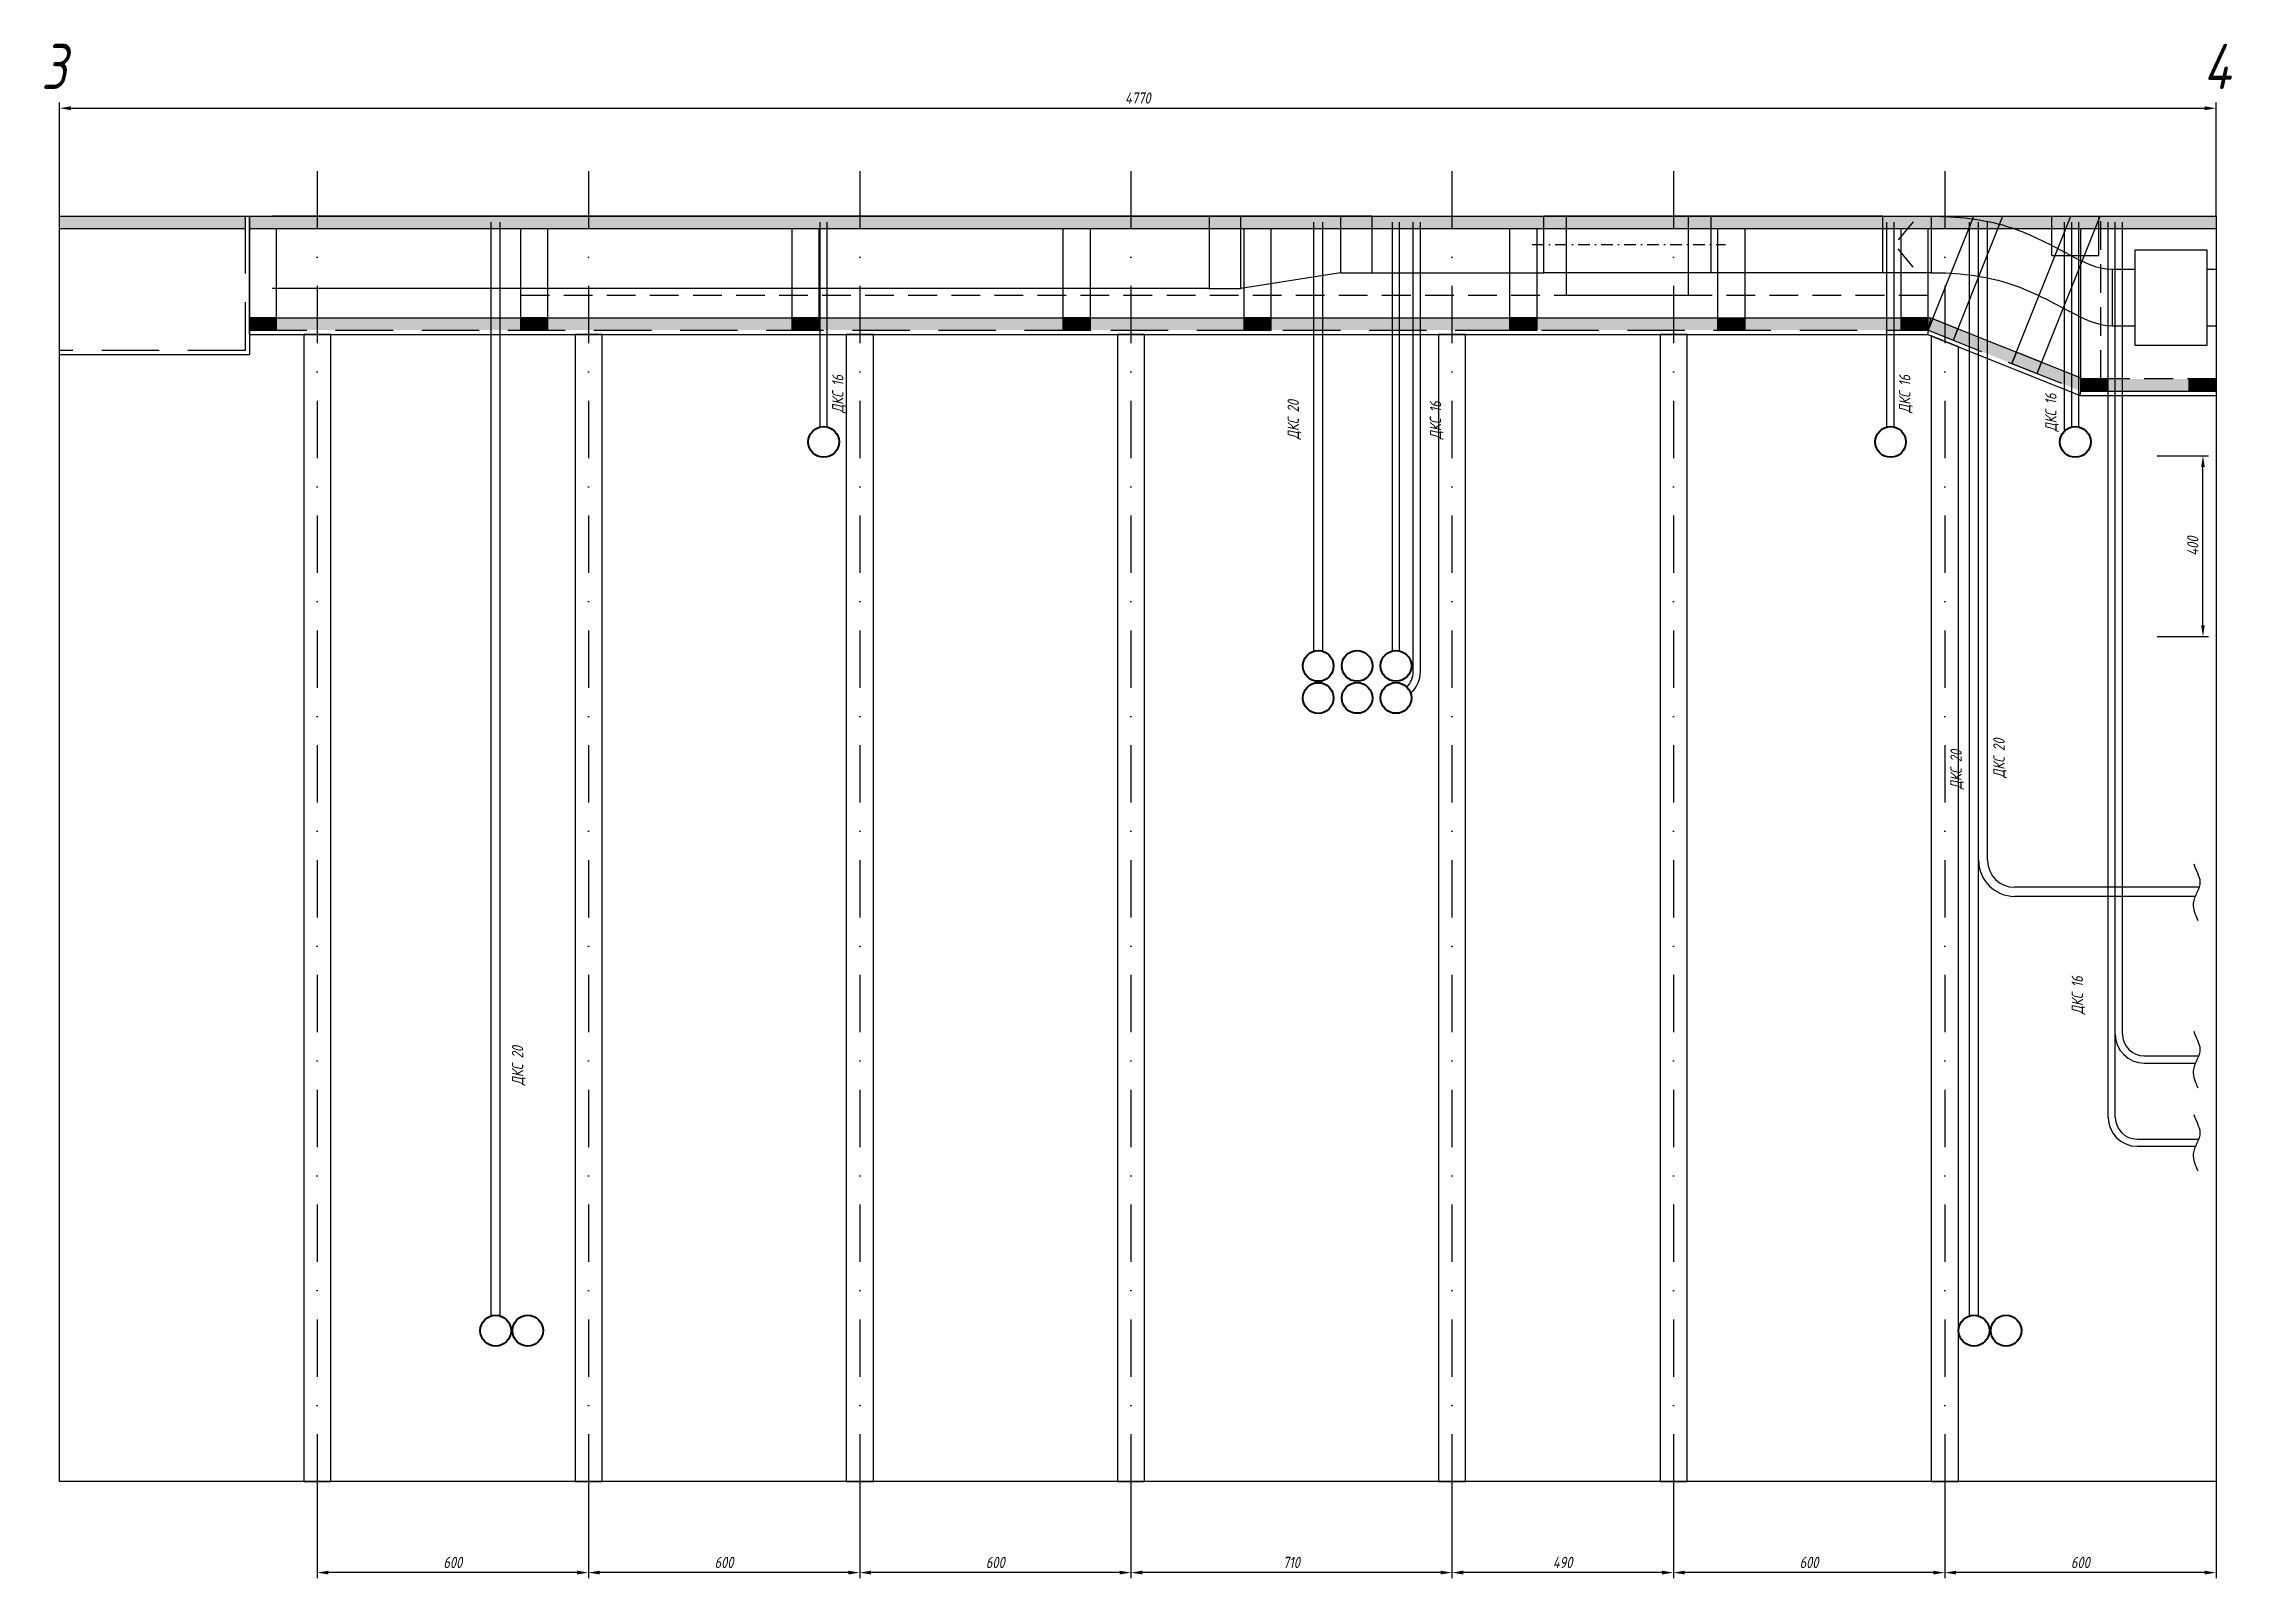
# Model space of a CAD drawing. Header units: millimetres. Extents: x -58926 to 121034, y -30758 to 3695.
# Drawn here: x 9266 to 14107, y -119 to 3277 of the extents above; entities that cross this region are included whole.
import ezdxf
from ezdxf.enums import TextEntityAlignment as Align

# ---------------------------------------------------------------- set-up
doc = ezdxf.new("R2010")
doc.units = ezdxf.units.MM
doc.header["$PDMODE"] = 35
doc.header["$PDSIZE"] = 50
doc.linetypes.add('DASHDOT', pattern=[25.4, 12.7, -6.35, 0, -6.35])
doc.linetypes.add('DASHED', pattern=[19.05, 12.7, -6.35])
for name, color, linetype in [('01 Черновое', 7, 'Continuous'), ('02 ОВиК', 7, 'Continuous'), ('02 ЭОМ и СС', 7, 'Continuous'), ('03 Потолок', 7, 'Continuous'), ('101 Крепление', 7, 'Continuous'), ('101 Крепление размеры', 7, 'Continuous')]:
    doc.layers.add(name, color=color, linetype=linetype)
doc.styles.get("Standard").update_dxf_attribs({"font": 'arial.ttf'})
doc.styles.add('ГОСТ-ISOCPEUR', font='isocpeui.ttf', dxfattribs={"width": 0.8})
doc.dimstyles.new('ISO-25', dxfattribs={"dimtxt": 2.5, "dimasz": 2.5, "dimexe": 1.25, "dimexo": 0.625, "dimtad": 1, "dimtxsty": 'Standard', "dimcen": 2.5, "dimadec": 0, "dimazin": 0, "dimtfac": 1, "dimtmove": 0, "dimatfit": 3, "dimfxl": 1, "dimarcsym": 0})

msp = doc.modelspace()

# ---------------------------------------------------------------- texts
at = {"layer": '01 Черновое', "style": 'ГОСТ-ISOCPEUR', "width": 0.8}
for s, p in [('3', (9288.299, 3226.61)), ('4', (14073.122, 3226.61))]:
    msp.add_text(s, height=100, dxfattribs=at).set_placement(p, align=Align.MIDDLE)
at = {"layer": '02 ЭОМ и СС', "char_height": 25, "width": 270.31285, "attachment_point": 1, "rotation": 90, "style": 'ГОСТ-ISOCPEUR'}
for s, insert in [('{ДКС 16}', (11009.767, 2459.842)), ('{ДКС 16}', (13369.767, 2459.842)), ('{ДКС 20}', (12017.185, 2401.619)), ('{ДКС 16}', (12331.858, 2401.619)), ('{ДКС 16}', (13693.094, 2418.9)), ('{ДКС 20}', (13483.302, 1627.416)), ('{ДКС 20}', (13578.234, 1652.414)), ('{ДКС 16}', (13751.612, 1129.448)), ('{ДКС 20}', (10301.466, 972.207))]:
    msp.add_mtext(s, dxfattribs=dict(at, insert=insert))

# ---------------------------------------------------------------- blocks, each defined once
blk = doc.blocks.new('*D107')
at = {"layer": '101 Крепление размеры', "color": 0, "lineweight": -2}
for p, q in [((13470.7, 95.2), (13470.7, -118.7)), ((14071, 95.2), (14071, -118.7)), ((14046, -106.2), (13495.7, -106.2))]:
    blk.add_line(p, q, dxfattribs=at)
at = {"layer": '101 Крепление размеры', "color": 0}
for points in [[(13495.7, -102), (13495.7, -110.3), (13470.7, -106.2)], [(14046, -110.3), (14046, -102), (14071, -106.2)]]:
    blk.add_solid(points, dxfattribs=at)
at = {"layer": 'Defpoints', "color": 0}
for p in [(13470.7, 95.2), (14071, 95.2), (13470.7, -106.2)]:
    blk.add_point(p, dxfattribs=at)
at = {"layer": '101 Крепление размеры', "color": 0, "insert": (13770.9, -83.7), "char_height": 25, "attachment_point": 5, "style": 'ГОСТ-ISOCPEUR'}
blk.add_mtext('600', dxfattribs=at)
blk = doc.blocks.new('*D108')
at = {"layer": '101 Крепление размеры', "color": 0, "lineweight": -2}
for p, q in [((12870.7, 95.2), (12870.7, -118.7)), ((13470.7, 95.2), (13470.7, -118.7)), ((13445.7, -106.2), (12895.7, -106.2))]:
    blk.add_line(p, q, dxfattribs=at)
at = {"layer": '101 Крепление размеры', "color": 0}
for points in [[(12895.7, -102), (12895.7, -110.3), (12870.7, -106.2)], [(13445.7, -110.3), (13445.7, -102), (13470.7, -106.2)]]:
    blk.add_solid(points, dxfattribs=at)
at = {"layer": 'Defpoints', "color": 0}
for p in [(12870.7, 95.2), (13470.7, 95.2), (12870.7, -106.2)]:
    blk.add_point(p, dxfattribs=at)
at = {"layer": '101 Крепление размеры', "color": 0, "insert": (13170.7, -83.7), "char_height": 25, "attachment_point": 5, "style": 'ГОСТ-ISOCPEUR'}
blk.add_mtext('600', dxfattribs=at)
blk = doc.blocks.new('*D109')
at = {"layer": '101 Крепление размеры', "color": 0, "lineweight": -2}
for p, q in [((12380.7, 95.2), (12380.7, -118.7)), ((12870.7, 95.2), (12870.7, -118.7)), ((12845.7, -106.2), (12405.7, -106.2))]:
    blk.add_line(p, q, dxfattribs=at)
at = {"layer": '101 Крепление размеры', "color": 0}
for points in [[(12405.7, -102), (12405.7, -110.3), (12380.7, -106.2)], [(12845.7, -110.3), (12845.7, -102), (12870.7, -106.2)]]:
    blk.add_solid(points, dxfattribs=at)
at = {"layer": 'Defpoints', "color": 0}
for p in [(12380.7, 95.2), (12870.7, 95.2), (12380.7, -106.2)]:
    blk.add_point(p, dxfattribs=at)
at = {"layer": '101 Крепление размеры', "color": 0, "insert": (12625.7, -83.7), "char_height": 25, "attachment_point": 5, "style": 'ГОСТ-ISOCPEUR'}
blk.add_mtext('490', dxfattribs=at)
blk = doc.blocks.new('*D110')
at = {"layer": '101 Крепление размеры', "color": 0, "lineweight": -2}
for p, q in [((11670.7, 95.2), (11670.7, -118.7)), ((12380.7, 95.2), (12380.7, -118.7)), ((12355.7, -106.2), (11695.7, -106.2))]:
    blk.add_line(p, q, dxfattribs=at)
at = {"layer": '101 Крепление размеры', "color": 0}
for points in [[(11695.7, -102), (11695.7, -110.3), (11670.7, -106.2)], [(12355.7, -110.3), (12355.7, -102), (12380.7, -106.2)]]:
    blk.add_solid(points, dxfattribs=at)
at = {"layer": 'Defpoints', "color": 0}
for p in [(11670.7, 95.2), (12380.7, 95.2), (11670.7, -106.2)]:
    blk.add_point(p, dxfattribs=at)
at = {"layer": '101 Крепление размеры', "color": 0, "insert": (12025.7, -83.7), "char_height": 25, "attachment_point": 5, "style": 'ГОСТ-ISOCPEUR'}
blk.add_mtext('710', dxfattribs=at)
blk = doc.blocks.new('*D111')
at = {"layer": '101 Крепление размеры', "color": 0, "lineweight": -2}
for p, q in [((11070.7, 95.2), (11070.7, -118.7)), ((11670.7, 95.2), (11670.7, -118.7)), ((11645.7, -106.2), (11095.7, -106.2))]:
    blk.add_line(p, q, dxfattribs=at)
at = {"layer": '101 Крепление размеры', "color": 0}
for points in [[(11095.7, -102), (11095.7, -110.3), (11070.7, -106.2)], [(11645.7, -110.3), (11645.7, -102), (11670.7, -106.2)]]:
    blk.add_solid(points, dxfattribs=at)
at = {"layer": 'Defpoints', "color": 0}
for p in [(11070.7, 95.2), (11670.7, 95.2), (11070.7, -106.2)]:
    blk.add_point(p, dxfattribs=at)
at = {"layer": '101 Крепление размеры', "color": 0, "insert": (11370.7, -83.7), "char_height": 25, "attachment_point": 5, "style": 'ГОСТ-ISOCPEUR'}
blk.add_mtext('600', dxfattribs=at)
blk = doc.blocks.new('*D112')
at = {"layer": '101 Крепление размеры', "color": 0, "lineweight": -2}
for p, q in [((10470.7, 95.2), (10470.7, -118.7)), ((11070.7, 95.2), (11070.7, -118.7)), ((11045.7, -106.2), (10495.7, -106.2))]:
    blk.add_line(p, q, dxfattribs=at)
at = {"layer": '101 Крепление размеры', "color": 0}
for points in [[(10495.7, -102), (10495.7, -110.3), (10470.7, -106.2)], [(11045.7, -110.3), (11045.7, -102), (11070.7, -106.2)]]:
    blk.add_solid(points, dxfattribs=at)
at = {"layer": 'Defpoints', "color": 0}
for p in [(10470.7, 95.2), (11070.7, 95.2), (10470.7, -106.2)]:
    blk.add_point(p, dxfattribs=at)
at = {"layer": '101 Крепление размеры', "color": 0, "insert": (10770.7, -83.7), "char_height": 25, "attachment_point": 5, "style": 'ГОСТ-ISOCPEUR'}
blk.add_mtext('600', dxfattribs=at)
blk = doc.blocks.new('*D113')
at = {"layer": '101 Крепление размеры', "color": 0, "lineweight": -2}
for p, q in [((9870.7, 95.2), (9870.7, -118.7)), ((10470.7, 95.2), (10470.7, -118.7)), ((10445.7, -106.2), (9895.7, -106.2))]:
    blk.add_line(p, q, dxfattribs=at)
at = {"layer": '101 Крепление размеры', "color": 0}
for points in [[(9895.7, -102), (9895.7, -110.3), (9870.7, -106.2)], [(10445.7, -110.3), (10445.7, -102), (10470.7, -106.2)]]:
    blk.add_solid(points, dxfattribs=at)
at = {"layer": 'Defpoints', "color": 0}
for p in [(9870.7, 95.2), (10470.7, 95.2), (9870.7, -106.2)]:
    blk.add_point(p, dxfattribs=at)
at = {"layer": '101 Крепление размеры', "color": 0, "insert": (10170.7, -83.7), "char_height": 25, "attachment_point": 5, "style": 'ГОСТ-ISOCPEUR'}
blk.add_mtext('600', dxfattribs=at)
blk = doc.blocks.new('*D122')
at = {"layer": '101 Крепление размеры', "color": 0, "lineweight": -2}
for p, q in [((13940.7, 2365.2), (14054.5, 2365.2)), ((14042, 1990.2), (14042, 2340.2)), ((13940.7, 1965.2), (14054.5, 1965.2))]:
    blk.add_line(p, q, dxfattribs=at)
at = {"layer": '101 Крепление размеры', "color": 0}
for points in [[(14046.2, 2340.2), (14037.9, 2340.2), (14042, 2365.2)], [(14037.9, 1990.2), (14046.2, 1990.2), (14042, 1965.2)]]:
    blk.add_solid(points, dxfattribs=at)
at = {"layer": 'Defpoints', "color": 0}
for p in [(13940.7, 2365.2), (14042, 2365.2), (13940.7, 1965.2)]:
    blk.add_point(p, dxfattribs=at)
at = {"layer": '101 Крепление размеры', "color": 0, "insert": (14019.5, 2165.2), "char_height": 25, "attachment_point": 5, "rotation": 90, "style": 'ГОСТ-ISOCPEUR'}
blk.add_mtext('400', dxfattribs=at)
blk = doc.blocks.new('*D407')
at = {"layer": '01 Черновое', "color": 0, "lineweight": -2}
for p, q in [((9301, 2895.2), (9301, 3146.6)), ((14071, 2895.2), (14071, 3146.6)), ((9326, 3134.1), (14046, 3134.1))]:
    blk.add_line(p, q, dxfattribs=at)
at = {"layer": '01 Черновое', "color": 0}
for points in [[(9326, 3138.3), (9326, 3129.9), (9301, 3134.1)], [(14046, 3129.9), (14046, 3138.3), (14071, 3134.1)]]:
    blk.add_solid(points, dxfattribs=at)
at = {"layer": 'Defpoints', "color": 0}
for p in [(14071, 3134.1), (9301, 2895.2), (14071, 2895.2)]:
    blk.add_point(p, dxfattribs=at)
at = {"layer": '01 Черновое', "color": 0, "insert": (11686, 3156.6), "char_height": 25, "attachment_point": 5, "style": 'ГОСТ-ISOCPEUR'}
blk.add_mtext('4770', dxfattribs=at)

# ---------------------------------------------------------------- dimensions: what is measured, and where the dimension line sits
at = {"layer": '01 Черновое'}
dim = msp.add_linear_dim(base=(14071.03, 3134.111), p1=(9301.03, 2895.176), p2=(14071.03, 2895.176), dimstyle='ISO-25', override={"dimtxt": 25, "dimasz": 25, "dimexe": 12.5, "dimexo": 0, "dimgap": 10, "dimtxsty": 'ГОСТ-ISOCPEUR'}, dxfattribs=at)
dim.commit()
dim.dimension.update_dxf_attribs({"geometry": '*D407', "text_midpoint": (11686.03, 3156.611)})
at = {"layer": '101 Крепление размеры'}
dim = msp.add_linear_dim(base=(14042.04, 2365.176), p1=(13940.718, 1965.176), p2=(13940.718, 2365.176), angle=90, dimstyle='ISO-25', override={"dimtxt": 25, "dimasz": 25, "dimexe": 12.5, "dimexo": 0, "dimgap": 10, "dimdec": 0, "dimlfac": 1, "dimtxsty": 'ГОСТ-ISOCPEUR'}, dxfattribs=at)
dim.commit()
dim.dimension.update_dxf_attribs({"geometry": '*D122', "text_midpoint": (14042.04, 2165.176), "dimtype": 160})
for base, p1, p2, override, picture, middle in [((9870.718, -106.175), (10470.718, 95.176), (9870.718, 95.176), {"dimtxt": 25, "dimasz": 25, "dimexe": 12.5, "dimexo": 0, "dimgap": 10, "dimlfac": 1, "dimtxsty": 'ГОСТ-ISOCPEUR'}, '*D113', (10170.718, -83.675)), ((10470.718, -106.175), (11070.718, 95.176), (10470.718, 95.176), {"dimtxt": 25, "dimasz": 25, "dimexe": 12.5, "dimexo": 0, "dimgap": 10, "dimlfac": 1, "dimtxsty": 'ГОСТ-ISOCPEUR'}, '*D112', (10770.718, -83.675)), ((11070.718, -106.175), (11670.718, 95.176), (11070.718, 95.176), {"dimtxt": 25, "dimasz": 25, "dimexe": 12.5, "dimexo": 0, "dimgap": 10, "dimlfac": 1, "dimtxsty": 'ГОСТ-ISOCPEUR'}, '*D111', (11370.718, -83.675)), ((11670.718, -106.175), (12380.718, 95.176), (11670.718, 95.176), {"dimtxt": 25, "dimasz": 25, "dimexe": 12.5, "dimexo": 0, "dimgap": 10, "dimlfac": 1, "dimtxsty": 'ГОСТ-ISOCPEUR'}, '*D110', (12025.718, -83.675)), ((12380.718, -106.175), (12870.718, 95.176), (12380.718, 95.176), {"dimtxt": 25, "dimasz": 25, "dimexe": 12.5, "dimexo": 0, "dimgap": 10, "dimlfac": 1, "dimtxsty": 'ГОСТ-ISOCPEUR'}, '*D109', (12625.718, -83.675)), ((12870.718, -106.175), (13470.718, 95.176), (12870.718, 95.176), {"dimtxt": 25, "dimasz": 25, "dimexe": 12.5, "dimexo": 0, "dimgap": 10, "dimlfac": 1, "dimtxsty": 'ГОСТ-ISOCPEUR'}, '*D108', (13170.718, -83.675)), ((13470.718, -106.175), (14071.03, 95.176), (13470.718, 95.176), {"dimtxt": 25, "dimasz": 25, "dimexe": 12.5, "dimexo": 0, "dimgap": 10, "dimdec": 0, "dimlfac": 1, "dimtxsty": 'ГОСТ-ISOCPEUR'}, '*D107', (13770.874, -83.675))]:
    dim = msp.add_linear_dim(base=base, p1=p1, p2=p2, dimstyle='ISO-25', override=override, dxfattribs=at)
    dim.commit()
    dim.dimension.update_dxf_attribs({"geometry": picture, "text_midpoint": middle})

# ---------------------------------------------------------------- hatches: boundary and pattern name
at = {"layer": '03 Потолок', "lineweight": -2}
for points in [[(9711.53, 2895.176), (9301.03, 2895.176), (9301.03, 2867.176), (9711.53, 2867.176)], [(14071.03, 2895.176), (9721.03, 2895.176), (9721.03, 2867.176), (14071.03, 2867.176)], [(9781.03, 2643.176), (9781.03, 2670.176), (9721.03, 2670.176), (9721.03, 2643.176)], [(10381.03, 2643.176), (10381.03, 2670.176), (10321.03, 2670.176), (10321.03, 2643.176)], [(10981.03, 2643.176), (10981.03, 2670.176), (10921.03, 2670.176), (10921.03, 2643.176)], [(11581.03, 2643.176), (11581.03, 2670.176), (11521.03, 2670.176), (11521.03, 2643.176)], [(11981.03, 2643.176), (11981.03, 2670.176), (11921.03, 2670.176), (11921.03, 2643.176)], [(12569.03, 2643.176), (12569.03, 2670.176), (12509.03, 2670.176), (12509.03, 2643.176)], [(13029.03, 2643.176), (13029.03, 2670.176), (12969.03, 2670.176), (12969.03, 2643.176)], [(13434.216, 2643.176), (13434.216, 2670.176), (13374.216, 2670.176), (13374.216, 2643.176)], [(13489.934, 2620.918), (13499.951, 2645.991), (13444.232, 2668.25), (13434.216, 2643.176)], [(13675.174, 2546.918), (13685.191, 2571.991), (13629.472, 2594.25), (13619.456, 2569.177)], [(13832.155, 2508.176), (13832.155, 2535.176), (13772.155, 2535.176), (13772.155, 2508.176)], [(14011.03, 2508.176), (14011.03, 2535.176), (13832.155, 2535.176), (13832.155, 2508.176)], [(14071.03, 2508.176), (14071.03, 2535.176), (14011.03, 2535.176), (14011.03, 2508.176)]]:
    msp.add_hatch(color=256, dxfattribs=at).paths.add_polyline_path(points)
h = msp.add_hatch(color=256, dxfattribs=at)
h.paths.add_polyline_path([(13434.254, 2643.272), (13439.484, 2670.176), (13434.216, 2670.176), (13434.216, 2643.176)])
h.paths.add_polyline_path([(13374.216, 2643.176), (13374.216, 2670.176), (13029.03, 2670.176), (13029.03, 2643.176)])
h.paths.add_polyline_path([(12969.03, 2643.176), (12969.03, 2670.176), (12569.03, 2670.176), (12569.03, 2643.176)])
h.paths.add_polyline_path([(12509.03, 2643.176), (12509.03, 2670.176), (11981.03, 2670.176), (11981.03, 2643.176)])
h.paths.add_polyline_path([(11921.03, 2643.176), (11921.03, 2670.176), (11581.03, 2670.176), (11581.03, 2643.176)])
h.paths.add_polyline_path([(11521.03, 2643.176), (11521.03, 2670.176), (10981.03, 2670.176), (10981.03, 2643.176)])
h.paths.add_polyline_path([(10921.03, 2643.176), (10921.03, 2670.176), (10381.03, 2670.176), (10381.03, 2643.176)])
h.paths.add_polyline_path([(10321.03, 2643.176), (10321.03, 2670.176), (9781.03, 2670.176), (9781.03, 2643.176)])
h = msp.add_hatch(color=256, dxfattribs=at)
h.paths.add_polyline_path([(13434.254, 2643.272), (13444.242, 2668.275), (13439.484, 2670.176)])
h.paths.add_polyline_path([(13629.475, 2594.256), (13499.958, 2646.011), (13489.934, 2620.918), (13619.456, 2569.177)])
h.paths.add_polyline_path([(13772.155, 2537.24), (13685.191, 2571.991), (13675.174, 2546.918), (13772.155, 2508.176)])

# ---------------------------------------------------------------- linework, layer by layer
at = {"layer": '01 Черновое'}
msp.add_lwpolyline([(9301.03, 95.176), (9301.03, 2895.176), (14071.03, 2895.176), (14071.03, 95.176)], close=True, dxfattribs=at)
at = {"layer": '02 ОВиК'}
for p, q in [((11844.03, 2895.176), (9771.03, 2895.176)), ((11844.03, 2895.176), (9771.03, 2895.176)), ((11844.03, 2895.176), (11844.03, 2735.176)), ((11844.03, 2895.176), (11844.03, 2735.176)), ((12134.03, 2895.176), (11914.03, 2895.176)), ((12134.03, 2895.176), (11914.03, 2895.176)), ((12204.03, 2895.176), (12584.03, 2895.176)), ((12204.03, 2895.176), (12584.03, 2895.176)), ((13401.165, 2883.029), (13367.806, 2842.652)), ((13401.165, 2883.029), (13367.806, 2842.652)), ((13401.165, 2782.324), (13367.806, 2822.7)), ((13401.165, 2782.324), (13367.806, 2822.7)), ((12134.03, 2770.176), (11914.03, 2735.176)), ((12134.03, 2770.176), (11914.03, 2735.176)), ((12204.03, 2770.176), (12584.03, 2770.176)), ((12204.03, 2770.176), (12584.03, 2770.176)), ((12954.03, 2770.176), (12584.03, 2770.176)), ((12954.03, 2770.176), (12584.03, 2770.176)), ((12634.03, 2720.176), (12634.03, 2770.176)), ((12634.03, 2720.176), (12634.03, 2770.176)), ((12904.03, 2720.176), (12904.03, 2770.176)), ((12904.03, 2720.176), (12904.03, 2770.176)), ((11844.03, 2735.176), (9771.03, 2735.176)), ((11844.03, 2735.176), (9771.03, 2735.176)), ((12634.03, 2720.176), (12904.03, 2720.176)), ((12634.03, 2720.176), (12904.03, 2720.176))]:
    msp.add_line(p, q, dxfattribs=at)
at = {"layer": '02 ОВиК', "lineweight": -2}
for p, q in [((12954.03, 2895.176), (12584.03, 2895.176)), ((12584.03, 2770.176), (12584.03, 2895.176)), ((12954.03, 2895.176), (12584.03, 2895.176)), ((12584.03, 2770.176), (12584.03, 2895.176)), ((12634.03, 2770.176), (12634.03, 2895.176)), ((12634.03, 2770.176), (12634.03, 2895.176)), ((12904.03, 2770.176), (12904.03, 2895.176)), ((12904.03, 2770.176), (12904.03, 2895.176)), ((13334.03, 2895.176), (12954.03, 2895.176)), ((12954.03, 2770.176), (12954.03, 2895.176)), ((13334.03, 2895.176), (12954.03, 2895.176)), ((12954.03, 2770.176), (12954.03, 2895.176)), ((13334.03, 2770.176), (12954.03, 2770.176)), ((13334.03, 2770.176), (12954.03, 2770.176)), ((13841.03, 2777.676), (13841.03, 2652.676)), ((13841.03, 2777.676), (13891.03, 2777.676)), ((13841.03, 2777.676), (13841.03, 2652.676)), ((13841.03, 2777.676), (13891.03, 2777.676)), ((14051.03, 2777.676), (14071.03, 2777.676)), ((14051.03, 2777.676), (14071.03, 2777.676)), ((13841.03, 2652.676), (13891.03, 2652.676)), ((13841.03, 2652.676), (13891.03, 2652.676)), ((14051.03, 2652.676), (14071.03, 2652.676)), ((14051.03, 2652.676), (14071.03, 2652.676))]:
    msp.add_line(p, q, dxfattribs=at)
at = {"layer": '02 ОВиК', "linetype": 'DASHED', "lineweight": -2, "ltscale": 5}
for p, q in [((13816.03, 2535.176), (13816.03, 2895.176)), ((13816.03, 2535.176), (13816.03, 2895.176)), ((10321.03, 2720.176), (13434.216, 2720.176)), ((10321.03, 2720.176), (13434.216, 2720.176)), ((10321.03, 2670.176), (13434.216, 2670.176)), ((10321.03, 2670.176), (13434.216, 2670.176)), ((14071.03, 2535.176), (13816.03, 2535.176)), ((14071.03, 2535.176), (13816.03, 2535.176))]:
    msp.add_line(p, q, dxfattribs=at)
at = {"layer": '02 ОВиК', "linetype": 'DASHDOT', "ltscale": 2}
msp.add_line((12558.31, 2832.676), (12985.638, 2832.676), dxfattribs=at)
msp.add_line((12558.31, 2832.676), (12985.638, 2832.676), dxfattribs=at)
at = {"layer": '02 ОВиК', "flags": 128}
for points in [[(11914.03, 2735.176), (11914.03, 2895.176), (11844.03, 2895.176), (11844.03, 2735.176)], [(11914.03, 2735.176), (11914.03, 2895.176), (11844.03, 2895.176), (11844.03, 2735.176)], [(12204.03, 2770.176), (12204.03, 2895.176), (12134.03, 2895.176), (12134.03, 2770.176)], [(12204.03, 2770.176), (12204.03, 2895.176), (12134.03, 2895.176), (12134.03, 2770.176)], [(13441.03, 2895.176), (13441.03, 2770.176), (13334.03, 2770.176), (13334.03, 2895.176)], [(13441.03, 2895.176), (13441.03, 2770.176), (13334.03, 2770.176), (13334.03, 2895.176)]]:
    msp.add_lwpolyline(points, close=True, dxfattribs=at)
at = {"layer": '02 ОВиК', "lineweight": -2, "flags": 128}
msp.add_lwpolyline([(13891.03, 2820.176), (13891.03, 2610.176), (14051.03, 2610.176), (14051.03, 2820.176)], close=True, dxfattribs=at)
msp.add_lwpolyline([(13891.03, 2820.176), (13891.03, 2610.176), (14051.03, 2610.176), (14051.03, 2820.176)], close=True, dxfattribs=at)
at = {"layer": '02 ОВиК', "lineweight": -2, "start_tangent": (1, 0), "end_tangent": (1, 0)}
for points in [[(13441.03, 2895.176), (13608.37, 2872.768), (13744.73, 2810.998), (13841.03, 2777.676)], [(13441.03, 2895.176), (13608.37, 2872.768), (13744.73, 2810.998), (13841.03, 2777.676)], [(13441.03, 2770.176), (13608.37, 2747.768), (13744.73, 2685.998), (13841.03, 2652.676)], [(13441.03, 2770.176), (13608.37, 2747.768), (13744.73, 2685.998), (13841.03, 2652.676)]]:
    msp.add_spline(points, degree=3, dxfattribs=at)
at = {"layer": '02 ЭОМ и СС'}
for p, q in [((10255.53, 461.672), (10255.53, 2881.676)), ((10275.53, 461.672), (10275.53, 2881.676)), ((10983.03, 2428.722), (10983.03, 2881.676)), ((10999.03, 2428.722), (10999.03, 2881.676)), ((12075.03, 1932.479), (12075.03, 2881.676)), ((12095.03, 1932.479), (12095.03, 2881.676)), ((12249.03, 1933.415), (12249.03, 2881.676)), ((12249.03, 1933.415), (12249.03, 2881.676)), ((12265.03, 1933.415), (12265.03, 2881.676)), ((12295.034, 1887.255), (12295.034, 2881.676)), ((12295.034, 1887.255), (12295.034, 2881.676)), ((12311.034, 1887.255), (12311.034, 2881.676)), ((12311.034, 1887.255), (12311.034, 2881.676)), ((13343.03, 2428.722), (13343.03, 2881.676)), ((13343.03, 2428.722), (13343.03, 2881.676)), ((13359.03, 2428.722), (13359.03, 2881.676)), ((13359.03, 2428.722), (13359.03, 2881.676)), ((13525.53, 461.672), (13525.53, 2881.676)), ((13545.53, 461.672), (13545.53, 2881.676)), ((13545.53, 1458.176), (13545.53, 2881.676)), ((13545.53, 1458.176), (13545.53, 2881.676)), ((13565.53, 1470.176), (13565.53, 2881.676)), ((13565.53, 1470.176), (13565.53, 2881.676)), ((13735.655, 2419.759), (13735.655, 2881.676)), ((13751.655, 2453.562), (13751.655, 2881.676)), ((13751.655, 2428.722), (13751.655, 2881.676)), ((13751.655, 2453.562), (13751.655, 2881.676)), ((13767.655, 2428.722), (13767.655, 2881.676)), ((13832.155, 901.176), (13832.155, 2881.676)), ((13848.155, 901.176), (13848.155, 2881.676)), ((13848.155, 1094.128), (13848.155, 2881.676)), ((13848.155, 901.176), (13848.155, 2881.676)), ((13864.155, 1085.176), (13864.155, 2881.676)), ((14033.208, 1410.176), (13625.53, 1410.176)), ((14024.871, 1390.176), (13625.53, 1390.176)), ((13912.155, 1037.176), (14032.293, 1037.176)), ((13912.155, 1021.176), (14025.445, 1021.176)), ((13896.155, 853.176), (14032.293, 853.176)), ((13896.155, 837.176), (14025.445, 837.176))]:
    msp.add_line(p, q, dxfattribs=at)
at = {"layer": '02 ЭОМ и СС', "lineweight": 40}
for centre in [(10991.03, 2395.676), (13351.03, 2395.676), (13351.03, 2395.676), (13759.655, 2395.676), (12085.03, 1899.983), (12171.03, 1900.176), (12257.03, 1900.176), (12085.03, 1828.983), (12171.03, 1829.176), (12257.03, 1829.176), (10265.53, 429.176), (10336.53, 429.176), (13535.53, 429.176), (13606.53, 429.176)]:
    msp.add_circle(centre, 34, dxfattribs=at)
at = {"layer": '02 ЭОМ и СС'}
for centre, radius, start, end in [((12247.034, 1887.255), 48, 315, 0), ((12247.034, 1887.255), 48, 315, 0), ((12247.034, 1887.255), 64, 311.536903, 0), ((12247.034, 1887.255), 64, 311.536903, 0), ((13625.53, 1470.176), 80, 180, 270), ((13625.53, 1470.176), 80, 180, 270), ((13625.53, 1470.176), 60, 180, 270), ((13625.53, 1470.176), 60, 180, 270), ((13912.155, 1085.176), 64, 180, 270), ((13912.155, 1085.176), 48, 180, 270), ((13896.155, 901.176), 64, 180, 270), ((13896.155, 901.176), 48, 180, 270)]:
    msp.add_arc(centre, radius, start, end, dxfattribs=at)
at = {"layer": '02 ЭОМ и СС', "start_tangent": (0.23745309, -0.97139901), "end_tangent": (0.41380294, -0.91036648)}
for points in [[(14021.663, 1462.104), (14035.301, 1422.326), (14020.526, 1374.592), (14030.755, 1337.087)], [(14021.663, 1091.727), (14035.301, 1051.949), (14020.526, 1004.215), (14030.755, 966.71)], [(14021.663, 907.727), (14035.301, 867.949), (14020.526, 820.215), (14030.755, 782.71)]]:
    msp.add_spline(points, degree=3, dxfattribs=at)
at = {"layer": '03 Потолок', "lineweight": -2}
for p, q in [((9711.53, 2867.176), (9301.03, 2867.176)), ((9721.03, 2633.676), (9721.03, 2895.176)), ((9721.03, 2895.176), (9721.03, 2588.676)), ((14071.03, 2867.176), (9721.03, 2867.176)), ((9781.03, 2643.176), (9781.03, 2867.176)), ((10321.03, 2643.176), (10321.03, 2867.176)), ((10381.03, 2643.176), (10381.03, 2867.176)), ((10921.03, 2643.176), (10921.03, 2867.176)), ((10981.03, 2643.176), (10981.03, 2867.176)), ((11521.03, 2643.176), (11521.03, 2867.176)), ((11581.03, 2643.176), (11581.03, 2867.176)), ((11921.03, 2643.176), (11921.03, 2867.176)), ((11981.03, 2643.176), (11981.03, 2867.176)), ((12509.03, 2643.176), (12509.03, 2867.176)), ((12569.03, 2643.176), (12569.03, 2867.176)), ((12969.03, 2643.176), (12969.03, 2867.176)), ((13029.03, 2643.176), (13029.03, 2867.176)), ((13374.216, 2643.176), (13374.216, 2867.176)), ((13434.216, 2643.176), (13534.885, 2895.176)), ((13434.216, 2643.176), (13434.216, 2867.176)), ((13489.934, 2620.918), (13599.495, 2895.176)), ((13619.456, 2569.177), (13749.686, 2895.176)), ((13675.174, 2546.918), (13814.297, 2895.176)), ((13707.655, 2808.176), (13707.655, 2895.176)), ((13772.155, 2508.176), (13772.155, 2867.176)), ((13811.655, 2808.176), (13811.655, 2895.176)), ((13832.155, 2508.176), (13832.155, 2867.176)), ((13707.655, 2808.176), (13811.655, 2808.176)), ((9721.03, 2670.176), (13439.484, 2670.176)), ((13439.484, 2670.176), (13432.388, 2633.676)), ((13439.484, 2670.176), (13772.155, 2537.24)), ((9721.03, 2633.676), (13432.388, 2633.676)), ((13432.388, 2633.676), (13770.328, 2498.676)), ((9721.03, 2588.676), (9301.03, 2588.676)), ((13770.328, 2498.676), (13772.155, 2508.176)), ((13770.328, 2498.676), (14071.03, 2498.676)), ((13772.155, 2508.176), (14071.03, 2508.176))]:
    msp.add_line(p, q, dxfattribs=at)
at = {"layer": '03 Потолок', "linetype": 'DASHED', "ltscale": 10}
for p, q in [((9711.53, 2895.176), (9711.53, 2598.176)), ((9721.03, 2643.176), (13434.216, 2643.176)), ((13434.216, 2643.176), (13772.155, 2508.176)), ((9711.53, 2598.176), (9301.03, 2598.176))]:
    msp.add_line(p, q, dxfattribs=at)
at = {"layer": '03 Потолок', "lineweight": -2}
for points in [[(9781.03, 2643.176), (9781.03, 2670.176), (9721.03, 2670.176), (9721.03, 2643.176)], [(10381.03, 2643.176), (10381.03, 2670.176), (10321.03, 2670.176), (10321.03, 2643.176)], [(10981.03, 2643.176), (10981.03, 2670.176), (10921.03, 2670.176), (10921.03, 2643.176)], [(11581.03, 2643.176), (11581.03, 2670.176), (11521.03, 2670.176), (11521.03, 2643.176)], [(11981.03, 2643.176), (11981.03, 2670.176), (11921.03, 2670.176), (11921.03, 2643.176)], [(12569.03, 2643.176), (12569.03, 2670.176), (12509.03, 2670.176), (12509.03, 2643.176)], [(13434.216, 2643.176), (13434.216, 2670.176), (13374.216, 2670.176), (13374.216, 2643.176)], [(13489.934, 2620.918), (13499.951, 2645.991), (13444.232, 2668.25), (13434.216, 2643.176)], [(13675.174, 2546.918), (13685.191, 2571.991), (13629.472, 2594.25), (13619.456, 2569.177)], [(13832.155, 2508.176), (13832.155, 2535.176), (13772.155, 2535.176), (13772.155, 2508.176)], [(14071.03, 2508.176), (14071.03, 2535.176), (14011.03, 2535.176), (14011.03, 2508.176)]]:
    msp.add_lwpolyline(points, close=True, dxfattribs=at)
at = {"layer": '101 Крепление', "linetype": 'DASHDOT', "ltscale": 10}
for p, q in [((9870.718, 2995.176), (9870.718, -4.283)), ((10470.718, 2995.176), (10470.718, -4.283)), ((11070.718, 2995.176), (11070.718, -4.283)), ((11670.718, 2995.176), (11670.718, -4.283)), ((12380.718, 2995.176), (12380.718, -4.283)), ((12870.718, 2995.176), (12870.718, -4.283)), ((13470.718, 2995.176), (13470.718, -4.283))]:
    msp.add_line(p, q, dxfattribs=at)
at = {"layer": '101 Крепление', "color": 5}
for points in [[(9841.03, 2633.676), (9841.03, 95.176), (9901.03, 95.176), (9901.03, 2633.676)], [(10441.03, 2633.676), (10441.03, 95.176), (10501.03, 95.176), (10501.03, 2633.676)], [(11041.03, 2633.676), (11041.03, 95.176), (11101.03, 95.176), (11101.03, 2633.676)], [(11641.03, 2633.676), (11641.03, 95.176), (11701.03, 95.176), (11701.03, 2633.676)], [(12351.03, 2633.676), (12351.03, 95.176), (12411.03, 95.176), (12411.03, 2633.676)], [(12841.03, 2633.676), (12841.03, 95.176), (12901.03, 95.176), (12901.03, 2633.676)], [(13441.03, 2630.224), (13441.03, 95.176), (13501.03, 95.176), (13501.03, 2606.255)]]:
    msp.add_lwpolyline(points, close=True, dxfattribs=at)

msp.set_redraw_order([(e.dxf.handle, doc.entitydb.next_handle()) for e in msp.query("TEXT MTEXT ATTDEF DIMENSION ARC_DIMENSION")])  # texts and dimensions are drawn at this point

doc.saveas('drawing.dxf')
